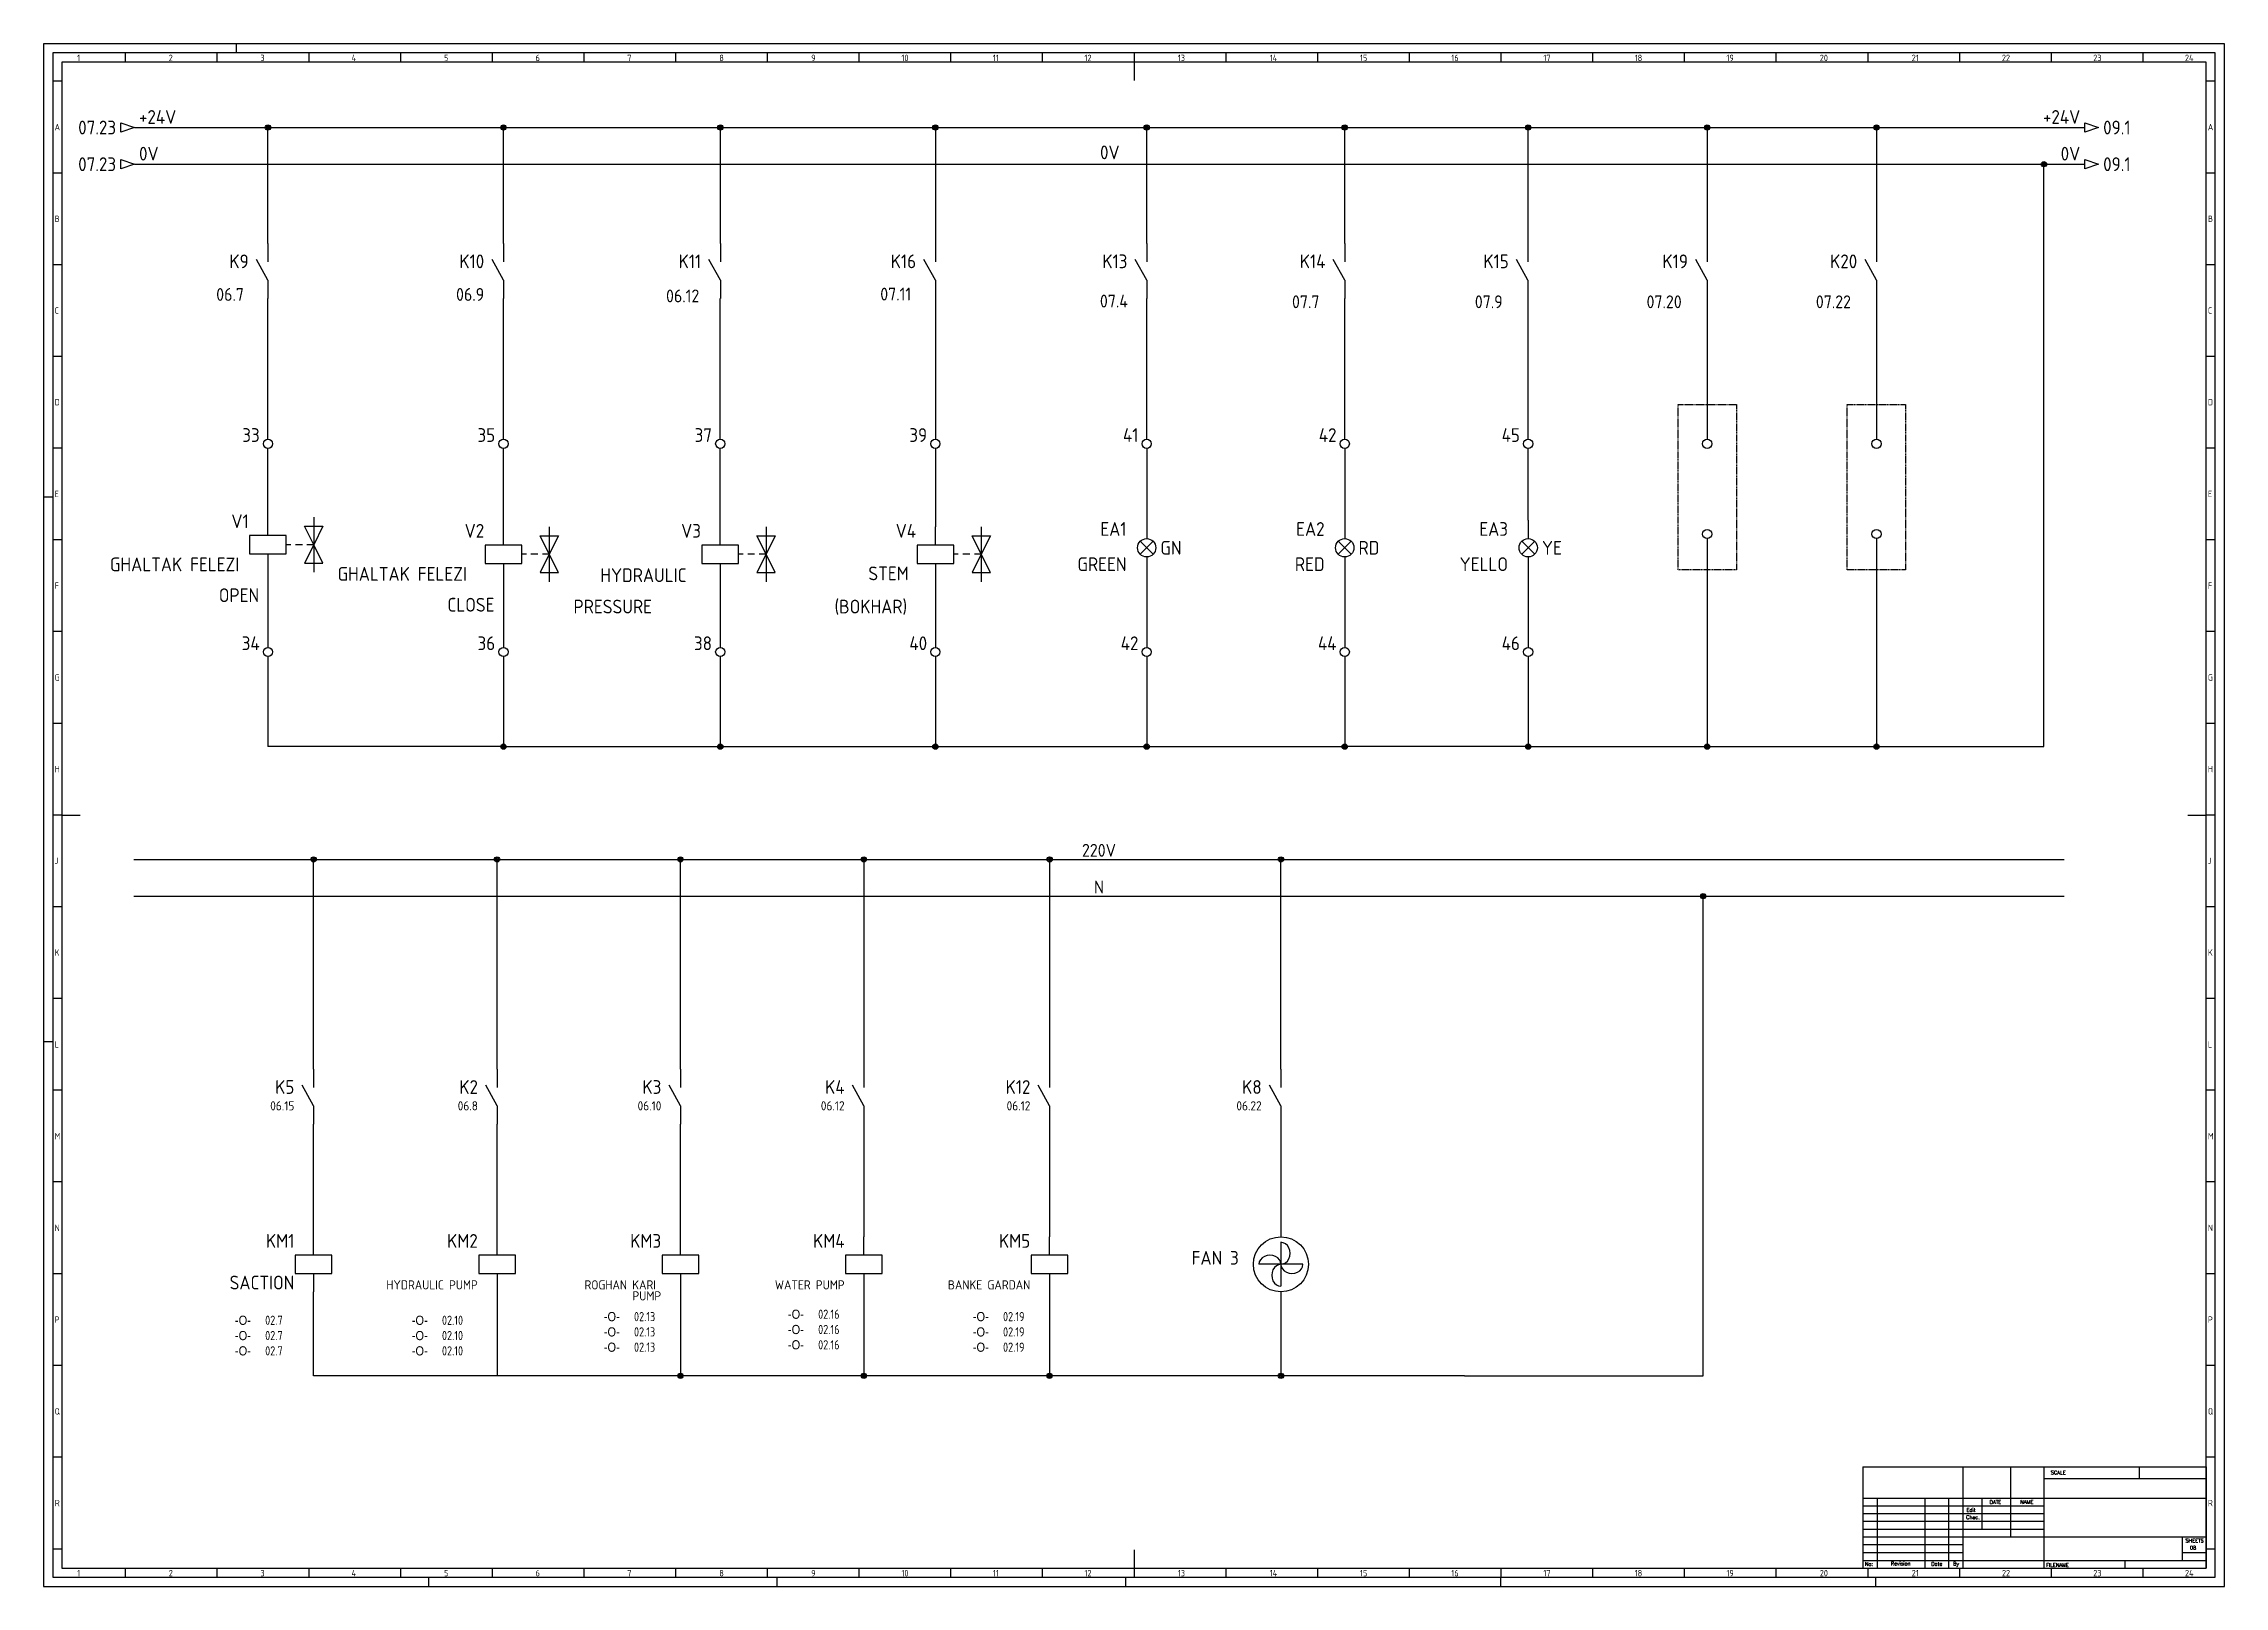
# Model space of a CAD drawing. Header units: inches. Extents: x -5 to 1184, y 3 to 844.
import ezdxf
from ezdxf.enums import TextEntityAlignment as Align

# ---------------------------------------------------------------- set-up
doc = ezdxf.new("R2010")
doc.units = ezdxf.units.IN
doc.header["$MEASUREMENT"] = 0
doc.linetypes.add('DASHED', pattern=[0.75, 0.5, -0.25])
for name, color, linetype in [('025', 1, 'Continuous'), ('035', 5, 'Continuous'), ('07', 7, 'Continuous'), ('DESC', 150, 'Continuous'), ('LOCBOX', 92, 'Continuous'), ('MISC', 7, 'Continuous'), ('RED_2.5mm^2', 1, 'Continuous'), ('SYMS', 7, 'Continuous'), ('TAGS', 150, 'Continuous'), ('WIRENO', 72, 'Continuous'), ('WIREREF', 52, 'Continuous'), ('WIREREF_DEST', 7, 'Continuous'), ('XREF', 7, 'Continuous'), ('XREFCHILD', 134, 'Continuous')]:
    doc.layers.add(name, color=color, linetype=linetype)
doc.styles.add('ISO Proportional', font='isocp.shx')
doc.styles.add('WD', font='romans.shx')
doc.styles.add('WD_IEC', font='ISOCP2.shx', dxfattribs={"width": 0.9, "height": 4})

msp = doc.modelspace()

# ---------------------------------------------------------------- texts
at = {"layer": 'XREF', "char_height": 5, "attachment_point": 1, "style": 'WD_IEC'}
for s, insert in [('{\\Fmonotxt|c0;\\H0.67x;  \\Facaderef|c0;\\H1.49254x;-O-} {\\Fmonotxt|c0;\\H0.67x; } 02.7\\P{\\Fmonotxt|c0;\\H0.67x;  \\Facaderef|c0;\\H1.49254x;-O-} {\\Fmonotxt|c0;\\H0.67x; } 02.7\\P{\\Fmonotxt|c0;\\H0.67x;  \\Facaderef|c0;\\H1.49254x;-O-} {\\Fmonotxt|c0;\\H0.67x; } 02.7', (94.5, 150.4)), ('{\\Fmonotxt|c0;\\H0.67x;  \\Facaderef|c0;\\H1.49254x;-O-} {\\Fmonotxt|c0;\\H0.67x; } 02.10\\P{\\Fmonotxt|c0;\\H0.67x;  \\Facaderef|c0;\\H1.49254x;-O-} {\\Fmonotxt|c0;\\H0.67x; } 02.10\\P{\\Fmonotxt|c0;\\H0.67x;  \\Facaderef|c0;\\H1.49254x;-O-} {\\Fmonotxt|c0;\\H0.67x; } 02.10', (190.9, 150.4)), ('{\\Fmonotxt|c0;\\H0.67x;  \\Facaderef|c0;\\H1.49254x;-O-} {\\Fmonotxt|c0;\\H0.67x; } 02.13\\P{\\Fmonotxt|c0;\\H0.67x;  \\Facaderef|c0;\\H1.49254x;-O-} {\\Fmonotxt|c0;\\H0.67x; } 02.13\\P{\\Fmonotxt|c0;\\H0.67x;  \\Facaderef|c0;\\H1.49254x;-O-} {\\Fmonotxt|c0;\\H0.67x; } 02.13', (295.6, 152.4))]:
    msp.add_mtext(s, dxfattribs=dict(at, insert=insert))
at = {"layer": 'XREF', "insert": (396, 153.7), "char_height": 5, "width": 41.116, "attachment_point": 1, "style": 'WD_IEC'}
msp.add_mtext('{\\Fmonotxt|c0;\\H0.67x;  \\Facaderef|c0;\\H1.49254x;-O-} {\\Fmonotxt|c0;\\H0.67x; } 02.16\\P{\\Fmonotxt|c0;\\H0.67x;  \\Facaderef|c0;\\H1.49254x;-O-} {\\Fmonotxt|c0;\\H0.67x; } 02.16\\P{\\Fmonotxt|c0;\\H0.67x;  \\Facaderef|c0;\\H1.49254x;-O-} {\\Fmonotxt|c0;\\H0.67x; } 02.16', dxfattribs=at)
at = {"layer": 'XREF', "color": 0, "insert": (496.8, 152.4), "char_height": 5, "attachment_point": 1, "style": 'WD_IEC'}
msp.add_mtext('{\\Fmonotxt|c0;\\H0.67x;  \\Facaderef|c0;\\H1.49254x;-O-} {\\Fmonotxt|c0;\\H0.67x; } 02.19\\P{\\Fmonotxt|c0;\\H0.67x;  \\Facaderef|c0;\\H1.49254x;-O-} {\\Fmonotxt|c0;\\H0.67x; } 02.19\\P{\\Fmonotxt|c0;\\H0.67x;  \\Facaderef|c0;\\H1.49254x;-O-} {\\Fmonotxt|c0;\\H0.67x; } 02.19', dxfattribs=at)

# ---------------------------------------------------------------- blocks, each defined once
blk = doc.blocks.new('IEC_border_a0')
at = {"layer": '035', "color": 0}
for p, q in [((0, 841), (0, 0)), ((1189, 841), (0, 841)), ((44.5, 836), (44.5, 831)), ((94.5, 836), (94.5, 831)), ((105, 841), (105, 836)), ((144.5, 836), (144.5, 831)), ((194.5, 836), (194.5, 831)), ((244.5, 836), (244.5, 831)), ((294.5, 836), (294.5, 831)), ((344.5, 836), (344.5, 831)), ((394.5, 836), (394.5, 831)), ((444.5, 836), (444.5, 831)), ((494.5, 836), (494.5, 831)), ((544.5, 836), (544.5, 831)), ((594.5, 836), (594.5, 831)), ((644.5, 836), (644.5, 831)), ((694.5, 836), (694.5, 831)), ((744.5, 836), (744.5, 831)), ((794.5, 836), (794.5, 831)), ((844.5, 836), (844.5, 831)), ((894.5, 836), (894.5, 831)), ((944.5, 836), (944.5, 831)), ((994.5, 836), (994.5, 831)), ((1044.5, 836), (1044.5, 831)), ((1094.5, 836), (1094.5, 831)), ((1144.5, 836), (1144.5, 831)), ((1189, 0), (1189, 841)), ((10, 820.5), (5, 820.5)), ((1184, 820.5), (1179, 820.5)), ((10, 770.5), (5, 770.5)), ((1184, 770.5), (1179, 770.5)), ((10, 720.5), (5, 720.5)), ((1184, 720.5), (1179, 720.5)), ((10, 670.5), (5, 670.5)), ((1184, 670.5), (1179, 670.5)), ((10, 620.5), (5, 620.5)), ((1184, 620.5), (1179, 620.5)), ((0, 594), (5, 594)), ((10, 570.5), (5, 570.5)), ((1184, 570.5), (1179, 570.5)), ((10, 520.5), (5, 520.5)), ((1184, 520.5), (1179, 520.5)), ((10, 470.5), (5, 470.5)), ((1184, 470.5), (1179, 470.5)), ((10, 420.5), (5, 420.5)), ((1184, 420.5), (1179, 420.5)), ((1184, 420.5), (1179, 420.5)), ((10, 370.5), (5, 370.5)), ((1184, 370.5), (1179, 370.5)), ((10, 320.5), (5, 320.5)), ((1184, 320.5), (1179, 320.5)), ((0, 297), (5, 297)), ((10, 270.5), (5, 270.5)), ((1184, 270.5), (1179, 270.5)), ((1184, 270.5), (1179, 270.5)), ((10, 220.5), (5, 220.5)), ((1184, 220.5), (1179, 220.5)), ((10, 170.5), (5, 170.5)), ((1184, 170.5), (1179, 170.5)), ((10, 120.5), (5, 120.5)), ((1184, 120.5), (1179, 120.5)), ((10, 70.5), (5, 70.5)), ((1184, 70.5), (1179, 70.5)), ((10, 20.4), (5.1, 20.4)), ((1184, 20.4), (1179, 20.4)), ((0, 0), (1189, 0)), ((44.5, 10), (44.5, 5)), ((94.5, 10), (94.5, 5)), ((144.5, 10), (144.5, 5)), ((194.5, 10), (194.5, 5)), ((210, 0), (210, 5)), ((244.5, 10), (244.5, 5)), ((294.5, 10), (294.5, 5)), ((344.5, 10), (344.5, 5)), ((394.5, 10), (394.5, 5)), ((400, 0), (400, 5)), ((444.5, 10), (444.5, 5)), ((494.5, 10), (494.5, 5)), ((544.5, 10), (544.5, 5)), ((590, 0), (590, 5)), ((594.5, 10), (594.5, 5)), ((644.5, 10), (644.5, 5)), ((694.5, 10), (694.5, 5)), ((744.5, 10), (744.5, 5)), ((744.5, 10), (744.5, 5)), ((794.5, 10), (794.5, 5)), ((794.5, 0), (794.5, 5)), ((844.5, 10), (844.5, 5)), ((894.5, 10), (894.5, 5)), ((944.5, 10), (944.5, 5)), ((994.5, 10), (994.5, 5)), ((999, 0), (999, 5)), ((1044.5, 10), (1044.5, 5)), ((1094.5, 10), (1094.5, 5)), ((1144.5, 10), (1144.5, 5))]:
    blk.add_line(p, q, dxfattribs=at)
blk.add_lwpolyline([(10, 10), (1179, 10), (1179, 831), (10, 831)], close=True, dxfattribs=at)
at = {"layer": '07', "color": 0}
for p, q in [((594.5, 831), (594.5, 821)), ((10, 420.5), (20, 420.5)), ((1169, 420.5), (1179, 420.5)), ((594.5, 20), (594.5, 10))]:
    blk.add_line(p, q, dxfattribs=at)
blk.add_lwpolyline([(5, 5), (1184, 5), (1184, 836), (5, 836)], close=True, dxfattribs=at)
at = {"layer": '035', "color": 0, "style": 'ISO Proportional'}
for s, p in [('1', (18.3, 831.5)), ('2', (68.2, 831.5)), ('3', (118.2, 831.5)), ('4', (167.9, 831.5)), ('5', (218.3, 831.5)), ('6', (268.2, 831.5)), ('7', (318.2, 831.5)), ('8', (368.4, 831.5)), ('9', (418.5, 831.5)), ('10', (467.7, 831.5)), ('11', (517.5, 831.5)), ('12', (567.5, 831.5)), ('13', (618.4, 831.5)), ('14', (668.5, 831.5)), ('15', (717.7, 831.5)), ('16', (767.5, 831.5)), ('17', (817.7, 831.5)), ('18', (867.5, 831.5)), ('19', (917.5, 831.5)), ('20', (968.4, 831.5)), ('21', (1018.5, 831.5)), ('22', (1067.7, 831.5)), ('23', (1117.5, 831.5)), ('24', (1167.5, 831.5)), ('A', (6, 793.8)), ('A', (1180, 793.8)), ('B', (6, 743.8)), ('B', (1180, 743.8)), ('C', (6, 693.8)), ('C', (1180, 693.8)), ('D', (6, 643.8)), ('D', (1180, 643.8)), ('E', (6, 593.8)), ('E', (1180, 593.8)), ('F', (6, 543.8)), ('F', (1180, 543.8)), ('G', (6, 493.8)), ('G', (1180, 493.8)), ('H', (6, 443.8)), ('H', (1180, 443.8)), ('J', (6, 393.8)), ('J', (1180, 393.8)), ('K', (6, 343.8)), ('K', (1180, 343.8)), ('L', (6, 293.7)), ('L', (1180, 293.7)), ('M', (6, 243.7)), ('M', (1180, 243.7)), ('N', (6, 193.7)), ('N', (1180, 193.7)), ('P', (6, 143.7)), ('P', (1180, 143.7)), ('Q', (6, 93.7)), ('Q', (1180, 93.7)), ('R', (6.1, 43.7)), ('R', (1180, 43.7)), ('1', (18.3, 5.5)), ('2', (68.2, 5.5)), ('3', (118.2, 5.5)), ('4', (167.9, 5.5)), ('5', (218.3, 5.5)), ('6', (268.2, 5.5)), ('7', (318.2, 5.5)), ('8', (368.4, 5.5)), ('9', (418.5, 5.5)), ('10', (467.7, 5.5)), ('11', (517.5, 5.5)), ('12', (567.5, 5.5)), ('13', (618.4, 5.5)), ('14', (668.5, 5.5)), ('15', (717.7, 5.5)), ('16', (767.5, 5.5)), ('17', (817.7, 5.5)), ('18', (867.5, 5.5)), ('19', (917.5, 5.5)), ('20', (968.4, 5.5)), ('21', (1018.5, 5.5)), ('22', (1067.7, 5.5)), ('23', (1117.5, 5.5)), ('24', (1167.5, 5.5))]:
    blk.add_text(s, height=3.5, dxfattribs=at).set_placement(p)
blk = doc.blocks.new('IEC_tblock_a0')
at = {"layer": '035'}
for p, q in [((-106.6, 55.2), (-106.6, 17)), ((-88.4, 48.9), (0, 48.9)), ((-36.4, 55.2), (-36.4, 48.9)), ((-179.4, 38.2), (-179.4, 0)), ((-153.4, 38.2), (-153.4, 0)), ((-140.4, 38.2), (-140.4, 0)), ((-122.2, 38.2), (-122.2, 21.2)), ((-187.2, 34), (-88.4, 34)), ((-187.2, 29.8), (-88.4, 29.8)), ((-187.2, 25.5), (-88.4, 25.5)), ((-187.2, 21.2), (-88.4, 21.2)), ((-187.2, 17), (-132.6, 17)), ((-187.2, 12.8), (-132.6, 12.8)), ((-187.2, 8.5), (-132.6, 8.5)), ((-187.2, 4.2), (0, 4.2)), ((-44.2, 4.2), (-44.2, 0)), ((-13, 8.5), (0, 8.5))]:
    blk.add_line(p, q, dxfattribs=at)
at = {"layer": '07'}
for p, q in [((-187.2, 55.2), (0, 55.2)), ((-187.2, 55.2), (-187.2, 0)), ((-132.6, 55.2), (-132.6, 0)), ((-88.4, 55.2), (-88.4, 0)), ((0, 55.2), (0, 0)), ((-187.2, 38.2), (0, 38.2)), ((-132.6, 17), (0, 17)), ((-13, 17), (-13, 4.2)), ((-187.2, 0), (0, 0))]:
    blk.add_line(p, q, dxfattribs=at)
at = {"style": 'WD'}
for tag, p in [('SCALE', (-69.9, 51.1)), ('SH', (-8.7, 10.1)), ('FILENAME', (-68.1, 0.8))]:
    blk.add_attdef(tag, p, '', height=2, dxfattribs=at)
for tag, height, p in [('CKDATE', 2, (-114.9, 26.6)), ('EDDATE', 2, (-115, 30.8)), ('EDBY', 2, (-98, 30.9)), ('CKBY', 2, (-97.9, 26.3)), ('PROJDESC', 5, (-45.9, 29.2)), ('DWGDESC', 5, (-44.9, 19.7)), ('DWGNO', 3.5, (-48.5, 9.5))]:
    blk.add_attdef(tag, text='', height=height, dxfattribs=at).set_placement(p, align=Align.CENTER)
at = {"style": 'WD', "flags": 1}
blk.add_attdef('WD_TB', (-120.9, 11.9), '', height=2, dxfattribs=at)
at = {"layer": '025', "style": 'WD'}
for s, p in [('SCALE', (-80.6, 51.1)), ('NAME', (-97.7, 35.1)), ('No:', (-183.8, 1.2)), ('Revision', (-166.5, 1.5)), ('Date', (-146.8, 1.3)), ('By', (-136.3, 1.4))]:
    blk.add_text(s, height=2, dxfattribs=at).set_placement(p, align=Align.CENTER)
for s, p in [('DATE', (-118, 35)), ('Chec.', (-130.8, 26.7)), ('Edit', (-130.6, 30.7)), ('SHEETS', (-11.2, 14)), ('FILENAME', (-87.2, 0.6))]:
    blk.add_text(s, height=2, dxfattribs=at).set_placement(p)
blk = doc.blocks.new('HA1D3')
blk.add_lwpolyline([(0, 0), (-3.75, -1.25), (-3.75, 1.25)], close=True)
at = {"style": 'WD_IEC'}
blk.add_attdef('XREF', text='', height=2.5, dxfattribs=at).set_placement((-5, 0), align=Align.MIDDLE_RIGHT)
at = {"style": 'WD_IEC', "flags": 1}
blk.add_attdef('SIGCODE', text='', height=1, dxfattribs=at).set_placement((-2.5, 1.8), align=Align.RIGHT)
at = {"style": 'WD_IEC'}
for tag, p, height, flags in [('X1TERM01', (0, 0), 0.32, 1), ('WIRENO', (1.25, 1), 2.5, 8)]:
    blk.add_attdef(tag, p, '', height=height, dxfattribs=dict(at, flags=flags))
blk.add_attdef('DESC1', text='', height=2.5, dxfattribs=at).set_placement((1.25, -1), align=Align.TOP_LEFT)
blk = doc.blocks.new('WD_WNH')
at = {"linetype": 'Continuous', "style": 'WD_IEC', "width": 0.8}
blk.add_attdef('WIRENO', text='', height=2.5, dxfattribs=at).set_placement((0, 0.75), align=Align.CENTER)
at = {"style": 'WD_IEC', "flags": 1}
for tag, p in [('W08USER', (0, 0.375)), ('W04USER', (0, 0.875)), ('W05USER', (0, 0.75)), ('W09USER', (0, 0.25)), ('W03USER', (0, 1)), ('W06USER', (0, 0.625)), ('W07USER', (0, 0.5)), ('W02USER', (0, 1.125)), ('W01USER', (0, 1.25)), ('W10USER', (0, 0.125))]:
    blk.add_attdef(tag, text='', height=0.08, dxfattribs=at).set_placement(p, align=Align.CENTER)
blk = doc.blocks.new('HA1S1')
blk.add_lwpolyline([(0, 1.25), (3.75, 0), (0, -1.25)], close=True)
at = {"style": 'WD_IEC'}
for tag, height, flags, p in [('WIRENO', 2.5, 8, (-1.25, 1)), ('SIGCODE', 1, 1, (5, 1.8))]:
    blk.add_attdef(tag, text='', height=height, dxfattribs=dict(at, flags=flags)).set_placement(p, align=Align.RIGHT)
at = {"style": 'WD_IEC', "flags": 1}
blk.add_attdef('X4TERM01', (0, 0), '', height=0.32, dxfattribs=at)
at = {"style": 'WD_IEC'}
blk.add_attdef('XREF', text='', height=2.5, dxfattribs=at).set_placement((5, 0), align=Align.MIDDLE_LEFT)
blk.add_attdef('DESC1', text='', height=2.5, dxfattribs=at).set_placement((-1.25, -1), align=Align.TOP_RIGHT)
blk = doc.blocks.new('VSV1')
for p, q in [((0, 2.5), (0, 7.5)), ((12.5, 7.5), (12.5, -7.5)), ((6.25, 0), (5, 0)), ((9.38, 0), (7.5, 0)), ((12.5, 0), (10, 5)), ((10, 5), (15, 5)), ((12.5, 0), (10, -5)), ((12.5, 0), (10.62, 0)), ((15, 5), (12.5, 0)), ((15, -5), (12.5, 0)), ((0, -2.5), (0, -7.5)), ((10, -5), (15, -5))]:
    blk.add_line(p, q)
blk.add_lwpolyline([(-5, 2.5), (-5, -2.5), (5, -2.5), (5, 2.5)], close=True)
at = {"style": 'WD_IEC'}
for tag, p in [('INST', (-5.25, 11.5)), ('TAG1', (-5.25, 4.5)), ('LOC', (-5.25, 8)), ('DESC1', (-5.25, -6.85)), ('DESC3', (-5.25, -13.85)), ('DESC2', (-5.25, -10.35))]:
    blk.add_attdef(tag, text='', height=2.5, dxfattribs=at).set_placement(p, align=Align.RIGHT)
blk.add_attdef('TERM01', text='', height=2, rotation=90, dxfattribs=at).set_placement((-1, 7.5), align=Align.RIGHT)
at = {"style": 'WD_IEC', "flags": 1}
for tag, p, height in [('X2TERM01', (0, 7.5), 0.32), ('X4LINK', (-5, 0), 0.32), ('X1LINK', (12.5, 0), 0.32), ('ASSYCODE', (1, -4), 1), ('FAMILY', (1, -5.5), 1), ('X8TERM02', (0, -7.5), 0.32), ('CATDESC', (1, -7), 1)]:
    blk.add_attdef(tag, p, '', height=height, dxfattribs=at)
at = {"style": 'WD_IEC', "flags": 9}
for tag, p in [('MFG', (-6, 1)), ('CAT', (-6, -1.5))]:
    blk.add_attdef(tag, text='', height=1.5, dxfattribs=at).set_placement(p, align=Align.RIGHT)
at = {"style": 'WD_IEC'}
blk.add_attdef('TERM02', (-1, -7.5), '', height=2, rotation=90, dxfattribs=at)
at = {"lineweight": 9, "style": 'WD_IEC'}
for tag, p in [('NO', (-5.5, -16.5)), ('NC', (-5.5, -20))]:
    blk.add_attdef(tag, text='', height=2.5, dxfattribs=at).set_placement(p, align=Align.TOP_RIGHT)
for tag, p in [('XREFNO', (-4, -16.5)), ('XREFNC', (-4, -20)), ('WDTAGALT', (-3.88, -23.13))]:
    blk.add_attdef(tag, text='', height=2.5, dxfattribs=at).set_placement(p, align=Align.TOP_LEFT)
blk = doc.blocks.new('VCR21')
for p, q in [((0, 7.5), (0, 2.5)), ((0, -2.5), (-3.12, 3.12)), ((0, -2.5), (0, -7.5))]:
    blk.add_line(p, q)
at = {"style": 'WD_IEC'}
for tag, p in [('INST', (-5.25, 6.75)), ('LOC', (-5.25, 3.75)), ('TAG2', (-5.25, 0.75)), ('DESC1', (-5.25, -6.75)), ('XREF', (-5.25, -3.75)), ('DESC3', (-5.25, -12.75)), ('DESC2', (-5.25, -9.75))]:
    blk.add_attdef(tag, text='', height=2.5, dxfattribs=at).set_placement(p, align=Align.RIGHT)
blk.add_attdef('TERM01', text='', height=2, rotation=90, dxfattribs=at).set_placement((-1, 7.5), align=Align.RIGHT)
at = {"style": 'WD_IEC', "flags": 1}
for tag, p, height in [('X2TERM01', (0, 7.5), 0.32), ('X4LINK', (-2.75, 0), 0.32), ('X1LINK', (-0.5, 0), 0.32), ('CONTACT', (4, -3.5), 1), ('FAMILY', (4, -5), 1), ('COMMON', (5.25, -4.75), 1), ('X8TERM02', (0, -7.5), 0.32)]:
    blk.add_attdef(tag, p, '', height=height, dxfattribs=at)
at = {"style": 'WD_IEC'}
blk.add_attdef('TERM02', (-1, -7.5), '', height=2, rotation=90, dxfattribs=at)
blk = doc.blocks.new('VT0002')
blk.add_circle((0, 0), 1.25)
at = {"style": 'WD_IEC'}
for tag, p in [('INST', (-2.25, 6.5)), ('LOC', (-2.25, 3.5)), ('DESC1', (-2.25, -6.25)), ('DESC3', (-2.25, -12.25)), ('DESC2', (-2.25, -9.25))]:
    blk.add_attdef(tag, text='', height=2.5, dxfattribs=at).set_placement(p, align=Align.RIGHT)
at = {"style": 'WD_IEC', "flags": 1}
for tag, p, height in [('ASSYCODE', (2.75, 10.75), 1), ('CATDESC', (2.75, 9.25), 1), ('MFG', (2.75, 7.25), 1.5), ('CAT', (2.75, 4.75), 1.5), ('X4PIN01', (-1.25, 1), 0.25), ('X4TERM01', (-1.25, 0), 0.25), ('X4TERMDESC01', (-1.25, 0.5), 0.4), ('STRIPSEQ', (0, 0), 0.025), ('X2PIN01', (0, 2.25), 0.25), ('X2TERM01', (0, 1.25), 0.25), ('X8PIN01', (0, -0.25), 0.25), ('X2TERMDESC01', (0, 1.75), 0.4), ('X1PIN01', (1.25, 1), 0.25), ('X1TERM01', (1.25, 0), 0.25), ('X1TERMDESC01', (1.25, 0.5), 0.4), ('LINKTERM', (0, -0.04), 0.025), ('X8TERM01', (0, -1.25), 0.25), ('X8TERMDESC01', (0, -0.75), 0.4)]:
    blk.add_attdef(tag, p, '', height=height, dxfattribs=at)
at = {"style": 'WD_IEC', "flags": 8}
for tag, height, p in [('TAGSTRIP', 2.5, (-2.25, 0.5)), ('TERM01', 2, (-2.25, -3.25))]:
    blk.add_attdef(tag, text='', height=height, dxfattribs=at).set_placement(p, align=Align.RIGHT)
blk = doc.blocks.new('WDDOT')
for radius in [0.72, 0.449, 0.223]:
    blk.add_circle((0, 0), radius)
blk = doc.blocks.new('VLT1Y')
for p, q in [((0, 7.5), (0, 2.5)), ((-1.77, -1.77), (1.77, 1.77)), ((1.77, -1.77), (-1.77, 1.77)), ((0, -2.5), (0, -7.5))]:
    blk.add_line(p, q)
blk.add_circle((0, 0), 2.5)
at = {"style": 'WD_IEC'}
for tag, p in [('INST', (-5.5, 10.25)), ('LOC', (-5.5, 6.75)), ('TAG1', (-5.5, 3.25)), ('DESC1', (-5.5, -6.35)), ('DESC3', (-5.5, -13.35)), ('DESC2', (-5.5, -9.85))]:
    blk.add_attdef(tag, text='', height=2.5, dxfattribs=at).set_placement(p, align=Align.RIGHT)
blk.add_attdef('TERM01', text='', height=2, rotation=90, dxfattribs=at).set_placement((-1, 7.5), align=Align.RIGHT)
at = {"style": 'WD_IEC', "flags": 1}
for tag, p, height in [('X2TERM01', (0, 7.5), 0.32), ('X4LINK', (-3, 0), 0.32), ('X1LINK', (3, 0), 0.32), ('ASSYCODE', (1, -4), 1), ('FAMILY', (1, -5.5), 1), ('X8TERM02', (0, -7.5), 0.32), ('CATDESC', (1, -7), 1)]:
    blk.add_attdef(tag, p, '', height=height, dxfattribs=at)
at = {"style": 'WD_IEC', "flags": 9}
for tag, p in [('MFG', (-6, -0.25)), ('CAT', (-6, -2.75))]:
    blk.add_attdef(tag, text='', height=1.5, dxfattribs=at).set_placement(p, align=Align.RIGHT)
at = {"style": 'WD_IEC'}
blk.add_attdef('TERM02', (-1, -7.5), '', height=2, rotation=90, dxfattribs=at)
at = {"lineweight": 13, "style": 'WD_IEC'}
blk.add_attdef('COLOR', text='', height=2.5, dxfattribs=at).set_placement((3.75, 0), align=Align.MIDDLE_LEFT)
at = {"lineweight": 15, "style": 'WD_IEC'}
for tag, p in [('XREF', (-5.5, -18)), ('WDTAGALT', (-5.5, -21.5))]:
    blk.add_attdef(tag, text='', height=2.5, dxfattribs=at).set_placement(p, align=Align.RIGHT)
blk = doc.blocks.new('VLT1G')
for p, q in [((0, 7.5), (0, 2.5)), ((-1.77, -1.77), (1.77, 1.77)), ((1.77, -1.77), (-1.77, 1.77)), ((0, -2.5), (0, -7.5))]:
    blk.add_line(p, q)
blk.add_circle((0, 0), 2.5)
at = {"style": 'WD_IEC'}
for tag, p in [('INST', (-5.5, 10.25)), ('LOC', (-5.5, 6.75)), ('TAG1', (-5.5, 3.25)), ('DESC1', (-5.5, -6.35)), ('DESC3', (-5.5, -13.35)), ('DESC2', (-5.5, -9.85))]:
    blk.add_attdef(tag, text='', height=2.5, dxfattribs=at).set_placement(p, align=Align.RIGHT)
blk.add_attdef('TERM01', text='', height=2, rotation=90, dxfattribs=at).set_placement((-1, 7.5), align=Align.RIGHT)
at = {"style": 'WD_IEC', "flags": 1}
for tag, p, height in [('X2TERM01', (0, 7.5), 0.32), ('X4LINK', (-3, 0), 0.32), ('X1LINK', (3, 0), 0.32), ('ASSYCODE', (1, -4), 1), ('FAMILY', (1, -5.5), 1), ('X8TERM02', (0, -7.5), 0.32), ('CATDESC', (1, -7), 1)]:
    blk.add_attdef(tag, p, '', height=height, dxfattribs=at)
at = {"style": 'WD_IEC', "flags": 9}
for tag, p in [('MFG', (-6, -0.25)), ('CAT', (-6, -2.75))]:
    blk.add_attdef(tag, text='', height=1.5, dxfattribs=at).set_placement(p, align=Align.RIGHT)
at = {"style": 'WD_IEC'}
blk.add_attdef('TERM02', (-1, -7.5), '', height=2, rotation=90, dxfattribs=at)
at = {"lineweight": 13, "style": 'WD_IEC'}
blk.add_attdef('COLOR', text='', height=2.5, dxfattribs=at).set_placement((3.75, 0), align=Align.MIDDLE_LEFT)
at = {"lineweight": 15, "style": 'WD_IEC'}
for tag, p in [('XREF', (-5.5, -18)), ('WDTAGALT', (-5.5, -21))]:
    blk.add_attdef(tag, text='', height=2.5, dxfattribs=at).set_placement(p, align=Align.RIGHT)
blk = doc.blocks.new('VLT1R')
for p, q in [((0, 7.5), (0, 2.5)), ((-1.77, -1.77), (1.77, 1.77)), ((1.77, -1.77), (-1.77, 1.77)), ((0, -2.5), (0, -7.5))]:
    blk.add_line(p, q)
blk.add_circle((0, 0), 2.5)
at = {"style": 'WD_IEC'}
for tag, p in [('INST', (-5.5, 10.25)), ('LOC', (-5.5, 6.75)), ('TAG1', (-5.5, 3.25)), ('DESC1', (-5.5, -6.35)), ('DESC3', (-5.5, -13.35)), ('DESC2', (-5.5, -9.85))]:
    blk.add_attdef(tag, text='', height=2.5, dxfattribs=at).set_placement(p, align=Align.RIGHT)
blk.add_attdef('TERM01', text='', height=2, rotation=90, dxfattribs=at).set_placement((-1, 7.5), align=Align.RIGHT)
at = {"style": 'WD_IEC', "flags": 1}
for tag, p, height in [('X2TERM01', (0, 7.5), 0.32), ('X4LINK', (-3, 0), 0.32), ('X1LINK', (3, 0), 0.32), ('ASSYCODE', (1, -4), 1), ('FAMILY', (1, -5.5), 1), ('X8TERM02', (0, -7.5), 0.32), ('CATDESC', (1, -7), 1)]:
    blk.add_attdef(tag, p, '', height=height, dxfattribs=at)
at = {"style": 'WD_IEC', "flags": 9}
for tag, p in [('MFG', (-6, -0.25)), ('CAT', (-6, -2.75))]:
    blk.add_attdef(tag, text='', height=1.5, dxfattribs=at).set_placement(p, align=Align.RIGHT)
at = {"style": 'WD_IEC'}
blk.add_attdef('TERM02', (-1, -7.5), '', height=2, rotation=90, dxfattribs=at)
at = {"lineweight": 13, "style": 'WD_IEC'}
blk.add_attdef('COLOR', text='', height=2.5, dxfattribs=at).set_placement((3.75, 0), align=Align.MIDDLE_LEFT)
at = {"lineweight": 15, "style": 'WD_IEC'}
for tag, p in [('XREF', (-5.5, -18)), ('WDTAGALT', (-5.5, -22))]:
    blk.add_attdef(tag, text='', height=2.5, dxfattribs=at).set_placement(p, align=Align.RIGHT)
blk = doc.blocks.new('VMS1')
for p, q in [((0, 2.5), (0, 7.5)), ((0, -2.5), (0, -7.5))]:
    blk.add_line(p, q)
blk.add_lwpolyline([(-5, 2.5), (-5, -2.5), (5, -2.5), (5, 2.5)], close=True)
at = {"style": 'WD_IEC'}
for tag, p in [('INST', (-5.25, 10.5)), ('TAG1', (-5.25, 4.5)), ('LOC', (-5.25, 7.5)), ('DESC1', (-5.25, -6.85)), ('DESC3', (-5.25, -12.85)), ('DESC2', (-5.25, -9.85))]:
    blk.add_attdef(tag, text='', height=2.5, dxfattribs=at).set_placement(p, align=Align.RIGHT)
blk.add_attdef('TERM01', text='', height=2, rotation=90, dxfattribs=at).set_placement((-1, 7.5), align=Align.RIGHT)
at = {"style": 'WD_IEC', "flags": 1}
for tag, p, height in [('X2TERM01', (0, 7.5), 0.32), ('X4LINK', (-5, 0), 0.32), ('X1LINK', (5, 0), 0.32), ('ASSYCODE', (1, -4), 1), ('FAMILY', (1, -5.5), 1), ('X8TERM02', (0, -7.5), 0.32), ('CATDESC', (1, -7), 1)]:
    blk.add_attdef(tag, p, '', height=height, dxfattribs=at)
at = {"style": 'WD_IEC', "flags": 9}
for tag, p in [('MFG', (-6, 1)), ('CAT', (-6, -1.5))]:
    blk.add_attdef(tag, text='', height=1.5, dxfattribs=at).set_placement(p, align=Align.RIGHT)
at = {"style": 'WD_IEC'}
blk.add_attdef('TERM02', (-1, -7.5), '', height=2, rotation=90, dxfattribs=at)
at = {"lineweight": 9, "style": 'WD_IEC'}
for tag, p in [('NO', (-5.5, -16.5)), ('NC', (-5.5, -19.5))]:
    blk.add_attdef(tag, text='', height=2.5, dxfattribs=at).set_placement(p, align=Align.TOP_RIGHT)
for tag, p in [('XREFNO', (-4, -16.5)), ('XREFNC', (-4, -19.5))]:
    blk.add_attdef(tag, text='', height=2.5, dxfattribs=at).set_placement(p, align=Align.TOP_LEFT)
blk = doc.blocks.new('VMO12')
blk.add_circle((0, 0), 7.5)
at = {"style": 'WD_IEC'}
for tag, p in [('INST', (-10.5, 15.25)), ('LOC', (-10.5, 11.75)), ('DESC1', (-10.5, 4)), ('TAG1', (-10.5, 8.25)), ('DESC2', (-10.5, 0.5)), ('RATING1', (-10.5, -6.5)), ('DESC3', (-10.5, -3)), ('RATING3', (-10.5, -13.5)), ('RATING2', (-10.5, -10))]:
    blk.add_attdef(tag, text='', height=2.5, dxfattribs=at).set_placement(p, align=Align.RIGHT)
blk.add_attdef('TERM01', (-1, 7.48), '', height=2, rotation=90, dxfattribs=at)
at = {"style": 'WD_IEC', "flags": 1}
for tag, p, height in [('MFG', (2.75, 11.5), 1.5), ('X2TERM01', (0, 7.5), 0.32), ('CAT', (2.75, 9), 1.5), ('X4LINK', (-7.5, 0), 0.32), ('X1LINK', (7.5, 0), 0.32), ('X0TERM03', (5.3, -5.3), 0.32), ('X8TERM02', (0, -7.5), 0.32), ('ASSYCODE', (1, -9), 1), ('FAMILY', (1, -10.5), 1), ('CATDESC', (1, -12), 1)]:
    blk.add_attdef(tag, p, '', height=height, dxfattribs=at)
at = {"style": 'WD_IEC'}
for tag, p in [('M', (-0.2, 1.24)), ('1~', (-0.17, -3.35))]:
    blk.add_attdef(tag, text='', height=2.5, dxfattribs=at).set_placement(p, align=Align.CENTER)
at = {"linetype": 'Continuous', "style": 'WD_IEC'}
blk.add_attdef('TERM03', text='', height=2, dxfattribs=at).set_placement((7.55, -5.55), align=Align.MIDDLE_LEFT)
at = {"style": 'WD_IEC'}
blk.add_attdef('TERM02', text='', height=2, rotation=90, dxfattribs=at).set_placement((-0.9, -7.98), align=Align.RIGHT)
at = {"lineweight": 15, "style": 'WD_IEC'}
blk.add_attdef('XREF', text='', height=2.5, dxfattribs=at).set_placement((-10.5, -17), align=Align.RIGHT)

# ---------------------------------------------------------------- linework, layer by layer
at = {"color": 0}
for p, q in [((670, 190.4), (670, 166.4)), ((682, 178.4), (658, 178.4))]:
    msp.add_line(p, q, dxfattribs=at)
for centre, major_axis in [((670, 184.4), (0, -6)), ((664, 178.4), (6, 0)), ((670, 172.4), (0, 6)), ((676, 178.4), (-6, 0))]:
    msp.add_ellipse(centre, major_axis=major_axis, ratio=0.833333, start_param=0, end_param=3.141593, dxfattribs=at)
at = {"layer": 'LOCBOX', "color": 0, "linetype": 'DASHED'}
for points in [[(886.6, 647.1), (918.3, 647.1), (918.3, 556.9), (886.6, 556.9)], [(978.7, 647.1), (1010.5, 647.1), (1010.5, 556.9), (978.7, 556.9)]]:
    msp.add_lwpolyline(points, close=True, dxfattribs=at)
at = {"layer": 'RED_2.5mm^2', "color": 0}
for p, q in [((44.9, 798.1), (1108.3, 798.1)), ((117.7, 734.9), (117.7, 798.1)), ((246.1, 734.9), (246.1, 798.1)), ((364.4, 734.9), (364.4, 798.1)), ((481.6, 798.1), (481.6, 734.9)), ((596.8, 734.9), (596.8, 798.1)), ((704.8, 734.9), (704.8, 798.1)), ((804.8, 734.9), (804.8, 798.1)), ((902.4, 798.1), (902.4, 734.9)), ((994.7, 798.1), (994.7, 734.9)), ((44.9, 778.1), (1108.3, 778.1)), ((1086, 460.6), (1086, 778.1)), ((117.7, 628.2), (117.7, 704.9)), ((246.1, 628.2), (246.1, 704.9)), ((364.3, 628.2), (364.3, 704.9)), ((481.6, 704.9), (481.6, 628.2)), ((596.8, 628.2), (596.8, 704.9)), ((704.8, 628.2), (704.8, 704.9)), ((804.8, 628.2), (804.8, 704.9)), ((902.4, 704.9), (902.4, 628.2)), ((994.7, 704.9), (994.7, 628.2)), ((117.7, 585.7), (117.7, 623.2)), ((246.1, 580.5), (246.1, 623.2)), ((364.3, 580.5), (364.3, 623.2)), ((481.6, 623.2), (481.6, 580.5)), ((596.8, 623.2), (596.8, 584)), ((704.8, 623.2), (704.8, 584)), ((804.8, 584), (804.8, 623.2)), ((902.4, 574), (902.4, 460.6)), ((994.7, 574), (994.7, 460.6)), ((117.7, 555.7), (117.7, 514.7)), ((246.1, 550.5), (246.1, 514.7)), ((364.3, 550.5), (364.3, 514.7)), ((481.6, 550.5), (481.6, 514.7)), ((596.8, 554), (596.8, 514.7)), ((704.8, 554), (704.8, 514.7)), ((804.8, 554), (804.8, 514.7)), ((117.7, 509.7), (117.7, 460.6)), ((246.1, 509.7), (246.1, 460.6)), ((364.3, 509.7), (364.3, 460.6)), ((481.6, 509.7), (481.6, 460.6)), ((596.8, 509.7), (596.8, 460.6)), ((704.8, 509.7), (704.8, 460.6)), ((804.8, 509.7), (804.8, 460.6)), ((246.1, 460.6), (117.7, 460.6)), ((246.1, 460.6), (704.8, 460.6)), ((804.8, 460.6), (704.8, 460.6)), ((804.8, 460.6), (994.7, 460.6)), ((994.7, 460.6), (1086, 460.6)), ((44.6, 399.1), (1097, 399.1)), ((142.6, 284.8), (142.6, 399.1)), ((242.6, 284.8), (242.6, 399.1)), ((342.6, 284.8), (342.6, 399.1)), ((442.6, 399.1), (442.6, 284.8)), ((543.9, 399.1), (543.8, 284.8)), ((670, 284.8), (670, 399.1)), ((44.6, 379.1), (1097, 379.1)), ((900.2, 117.6), (900.2, 379.1)), ((142.6, 193.4), (142.6, 254.8)), ((242.6, 193.4), (242.6, 254.8)), ((342.6, 193.4), (342.6, 254.8)), ((442.6, 254.8), (442.6, 193.4)), ((543.9, 254.8), (543.8, 193.4)), ((670, 254.8), (670, 193.4)), ((142.6, 117.6), (142.6, 163.4)), ((242.6, 163.4), (242.6, 117.6)), ((342.6, 163.4), (342.6, 117.6)), ((670, 163.4), (670, 117.6)), ((642.6, 117.6), (142.6, 117.6)), ((770, 117.6), (642.6, 117.6)), ((770, 117.6), (900.2, 117.6))]:
    msp.add_line(p, q, dxfattribs=at)
at = {"layer": 'RED_2.5mm^2'}
for p, q in [((442.6, 163.4), (442.6, 117.6)), ((543.8, 163.4), (543.8, 117.6))]:
    msp.add_line(p, q, dxfattribs=at)

# ---------------------------------------------------------------- block references
msp.add_blockref('IEC_border_a0', (-4.6, 2.8))
ref = msp.add_blockref('IEC_tblock_a0', (1174.4, 12.8))
ref.add_attrib('SH', '08', (1165.6, 22.9), dxfattribs={"height": 2, "style": 'WD'})
at = {"layer": 'SYMS'}
ref = msp.add_blockref('HA1D3', (44.9, 798.1), dxfattribs=dict(at, xscale=2, yscale=2, zscale=2))
ref.add_attrib('XREF', '07.23', dxfattribs={"layer": 'XREF', "height": 7.5, "style": 'WD_IEC'}).set_placement((34.9, 798.1), align=Align.MIDDLE_RIGHT)
ref.add_attrib('WIRENO', '+24V', (47.4, 800.1), dxfattribs={"layer": 'WIREREF_DEST', "height": 7.5, "style": 'WD_IEC', "flags": 8})
at = {"layer": 'SYMS', "xscale": 2, "yscale": 2, "zscale": 2}
for p in [(117.7, 798.1), (1086, 778.1), (442.6, 117.6)]:
    msp.add_blockref('WDDOT', p, dxfattribs=at)
at = {"layer": 'SYMS', "color": 0, "xscale": 2, "yscale": 2, "zscale": 2}
for name, p in [('WDDOT', (246.1, 798.1)), ('WDDOT', (364.4, 798.1)), ('WDDOT', (481.6, 798.1)), ('WDDOT', (596.8, 798.1)), ('WDDOT', (704.8, 798.1)), ('WDDOT', (804.8, 798.1)), ('WDDOT', (902.4, 798.1)), ('WDDOT', (994.7, 798.1)), ('VT0002', (902.4, 625.7)), ('VT0002', (994.7, 625.7)), ('VT0002', (902.4, 576.5)), ('VT0002', (994.7, 576.5)), ('WDDOT', (246.1, 460.6)), ('WDDOT', (364.3, 460.6)), ('WDDOT', (481.6, 460.6)), ('WDDOT', (596.8, 460.6)), ('WDDOT', (704.8, 460.6)), ('WDDOT', (804.8, 460.6)), ('WDDOT', (902.4, 460.6)), ('WDDOT', (994.7, 460.6)), ('WDDOT', (142.6, 399.1)), ('WDDOT', (242.6, 399.1)), ('WDDOT', (342.6, 399.1)), ('WDDOT', (442.6, 399.1)), ('WDDOT', (543.9, 399.1)), ('WDDOT', (670, 399.1)), ('WDDOT', (900.2, 379.1)), ('WDDOT', (342.6, 117.6)), ('WDDOT', (543.8, 117.6)), ('WDDOT', (670, 117.6))]:
    msp.add_blockref(name, p, dxfattribs=at)
at = {"layer": 'SYMS'}
ref = msp.add_blockref('HA1S1', (1108.3, 798.1), dxfattribs=dict(at, xscale=2, yscale=2, zscale=2))
ref.add_attrib('XREF', '09.1', dxfattribs={"layer": 'XREF', "height": 7.5, "style": 'WD_IEC'}).set_placement((1118.3, 798.1), align=Align.MIDDLE_LEFT)
ref.add_attrib('WIRENO', '+24V', dxfattribs={"layer": 'WIREREF', "height": 7.5, "style": 'WD_IEC', "flags": 8}).set_placement((1105.8, 800.1), align=Align.RIGHT)
ref = msp.add_blockref('HA1D3', (44.9, 778.1), dxfattribs=dict(at, xscale=2, yscale=2, zscale=2))
ref.add_attrib('XREF', '07.23', dxfattribs={"layer": 'XREF', "height": 7.5, "style": 'WD_IEC'}).set_placement((34.9, 778.1), align=Align.MIDDLE_RIGHT)
ref.add_attrib('WIRENO', '0V', (47.4, 780.1), dxfattribs={"layer": 'WIREREF_DEST', "height": 7.5, "style": 'WD_IEC', "flags": 8})
ref = msp.add_blockref('HA1S1', (1108.3, 778.1), dxfattribs=dict(at, xscale=2, yscale=2, zscale=2))
ref.add_attrib('XREF', '09.1', dxfattribs={"layer": 'XREF', "height": 7.5, "style": 'WD_IEC'}).set_placement((1118.3, 778.1), align=Align.MIDDLE_LEFT)
ref.add_attrib('WIRENO', '0V', dxfattribs={"layer": 'WIREREF', "height": 7.5, "style": 'WD_IEC', "flags": 8}).set_placement((1105.8, 780.1), align=Align.RIGHT)
at = {"layer": 'SYMS', "color": 0}
ref = msp.add_blockref('VCR21', (117.7, 719.9), dxfattribs=dict(at, xscale=2, yscale=2, zscale=2))
ref.add_attrib('XREF', '06.7', dxfattribs={"layer": 'XREFCHILD', "height": 7, "style": 'WD_IEC'}).set_placement((104.6, 703.6), align=Align.RIGHT)
ref.add_attrib('TAG2', 'K9', dxfattribs={"layer": 'TAGS', "height": 7.5, "style": 'WD_IEC'}).set_placement((107.2, 721.4), align=Align.RIGHT)
ref = msp.add_blockref('VCR21', (246.1, 719.9), dxfattribs=dict(at, xscale=2, yscale=2, zscale=2))
ref.add_attrib('XREF', '06.9', dxfattribs={"layer": 'XREFCHILD', "height": 7, "style": 'WD_IEC'}).set_placement((235.6, 703.6), align=Align.RIGHT)
ref.add_attrib('TAG2', 'K10', dxfattribs={"layer": 'TAGS', "height": 7.5, "style": 'WD_IEC'}).set_placement((235.6, 721.4), align=Align.RIGHT)
ref = msp.add_blockref('VCR21', (364.4, 719.9), dxfattribs=dict(at, xscale=2, yscale=2, zscale=2))
ref.add_attrib('XREF', '06.12', dxfattribs={"layer": 'XREFCHILD', "height": 7, "style": 'WD_IEC'}).set_placement((352.9, 702.8), align=Align.RIGHT)
ref.add_attrib('TAG2', 'K11', dxfattribs={"layer": 'TAGS', "height": 7.5, "style": 'WD_IEC'}).set_placement((353.9, 721.4), align=Align.RIGHT)
ref = msp.add_blockref('VCR21', (481.6, 719.9), dxfattribs=dict(at, xscale=2, yscale=2, zscale=2))
ref.add_attrib('XREF', '07.11', dxfattribs={"layer": 'XREFCHILD', "height": 7, "style": 'WD_IEC'}).set_placement((468.4, 703.8), align=Align.RIGHT)
ref.add_attrib('TAG2', 'K16', dxfattribs={"layer": 'TAGS', "height": 7.5, "style": 'WD_IEC'}).set_placement((471.1, 721.4), align=Align.RIGHT)
ref = msp.add_blockref('VCR21', (596.8, 719.9), dxfattribs=dict(at, xscale=2, yscale=2, zscale=2))
ref.add_attrib('XREF', '07.4', dxfattribs={"layer": 'XREFCHILD', "height": 7, "style": 'WD_IEC'}).set_placement((586.6, 700), align=Align.RIGHT)
ref.add_attrib('TAG2', 'K13', dxfattribs={"layer": 'TAGS', "height": 7.5, "style": 'WD_IEC'}).set_placement((586.3, 721.4), align=Align.RIGHT)
ref = msp.add_blockref('VCR21', (704.8, 719.9), dxfattribs=dict(at, xscale=2, yscale=2, zscale=2))
ref.add_attrib('XREF', '07.7', dxfattribs={"layer": 'XREFCHILD', "height": 7, "style": 'WD_IEC'}).set_placement((691, 699.6), align=Align.RIGHT)
ref.add_attrib('TAG2', 'K14', dxfattribs={"layer": 'TAGS', "height": 7.5, "style": 'WD_IEC'}).set_placement((694.3, 721.4), align=Align.RIGHT)
ref = msp.add_blockref('VCR21', (804.7, 719.9), dxfattribs=dict(at, xscale=2, yscale=2, zscale=2))
ref.add_attrib('XREF', '07.9', dxfattribs={"layer": 'XREFCHILD', "height": 7, "style": 'WD_IEC'}).set_placement((790.9, 699.6), align=Align.RIGHT)
ref.add_attrib('TAG2', 'K15', dxfattribs={"layer": 'TAGS', "height": 7.5, "style": 'WD_IEC'}).set_placement((794.2, 721.4), align=Align.RIGHT)
ref = msp.add_blockref('VCR21', (902.4, 719.9), dxfattribs=dict(at, xscale=2, yscale=2, zscale=2))
ref.add_attrib('XREF', '07.20', dxfattribs={"layer": 'XREFCHILD', "height": 7, "style": 'WD_IEC'}).set_placement((888.5, 699.6), align=Align.RIGHT)
ref.add_attrib('TAG2', 'K19', dxfattribs={"layer": 'TAGS', "height": 7.5, "style": 'WD_IEC'}).set_placement((891.9, 721.4), align=Align.RIGHT)
ref = msp.add_blockref('VCR21', (994.7, 719.9), dxfattribs=dict(at, xscale=2, yscale=2, zscale=2))
ref.add_attrib('XREF', '07.22', dxfattribs={"layer": 'XREFCHILD', "height": 7, "style": 'WD_IEC'}).set_placement((980.8, 699.6), align=Align.RIGHT)
ref.add_attrib('TAG2', 'K20', dxfattribs={"layer": 'TAGS', "height": 7.5, "style": 'WD_IEC'}).set_placement((984.2, 721.4), align=Align.RIGHT)
ref = msp.add_blockref('VT0002', (117.7, 625.7), dxfattribs=dict(at, xscale=2, yscale=2, zscale=2))
ref.add_attrib('TAGSTRIP', '33', dxfattribs={"layer": 'TAGS', "height": 7.5, "style": 'WD_IEC', "flags": 8}).set_placement((113.2, 626.7), align=Align.RIGHT)
ref = msp.add_blockref('VT0002', (246.1, 625.7), dxfattribs=dict(at, xscale=2, yscale=2, zscale=2))
ref.add_attrib('TAGSTRIP', '35', dxfattribs={"layer": 'TAGS', "height": 7.5, "style": 'WD_IEC', "flags": 8}).set_placement((241.6, 626.7), align=Align.RIGHT)
ref = msp.add_blockref('VT0002', (364.3, 625.7), dxfattribs=dict(at, xscale=2, yscale=2, zscale=2))
ref.add_attrib('TAGSTRIP', '37', dxfattribs={"layer": 'TAGS', "height": 7.5, "style": 'WD_IEC', "flags": 8}).set_placement((359.8, 626.7), align=Align.RIGHT)
ref = msp.add_blockref('VT0002', (481.6, 625.7), dxfattribs=dict(at, xscale=2, yscale=2, zscale=2))
ref.add_attrib('TAGSTRIP', '39', dxfattribs={"layer": 'TAGS', "height": 7.5, "style": 'WD_IEC', "flags": 8}).set_placement((477.1, 626.7), align=Align.RIGHT)
ref = msp.add_blockref('VT0002', (596.8, 625.7), dxfattribs=dict(at, xscale=2, yscale=2, zscale=2))
ref.add_attrib('TAGSTRIP', '41', dxfattribs={"layer": 'TAGS', "height": 7.5, "style": 'WD_IEC', "flags": 8}).set_placement((592.3, 626.7), align=Align.RIGHT)
ref = msp.add_blockref('VT0002', (704.8, 625.7), dxfattribs=dict(at, xscale=2, yscale=2, zscale=2))
ref.add_attrib('TAGSTRIP', '42', dxfattribs={"layer": 'TAGS', "height": 7.5, "style": 'WD_IEC', "flags": 8}).set_placement((700.3, 626.7), align=Align.RIGHT)
ref = msp.add_blockref('VT0002', (804.8, 625.7), dxfattribs=dict(at, xscale=2, yscale=2, zscale=2))
ref.add_attrib('TAGSTRIP', '45', dxfattribs={"layer": 'TAGS', "height": 7.5, "style": 'WD_IEC', "flags": 8}).set_placement((800.3, 626.7), align=Align.RIGHT)
ref = msp.add_blockref('VSV1', (117.7, 570.7), dxfattribs=dict(at, xscale=2, yscale=2, zscale=2))
ref.add_attrib('DESC2', 'OPEN', dxfattribs={"layer": 'DESC', "height": 7.5, "style": 'WD_IEC'}).set_placement((112.9, 539.4), align=Align.RIGHT)
ref.add_attrib('DESC1', 'GHALTAK FELEZI', dxfattribs={"layer": 'DESC', "height": 7.5, "style": 'WD_IEC'}).set_placement((102.1, 556.2), align=Align.RIGHT)
ref.add_attrib('TAG1', 'V1', dxfattribs={"layer": 'TAGS', "height": 7.5, "style": 'WD_IEC'}).set_placement((107.2, 579.7), align=Align.RIGHT)
ref = msp.add_blockref('VLT1G', (596.8, 569), dxfattribs=dict(at, xscale=2, yscale=2, zscale=2))
ref.add_attrib('DESC1', 'GREEN', dxfattribs={"layer": 'DESC', "height": 7.5, "style": 'WD_IEC'}).set_placement((585.8, 556.3), align=Align.RIGHT)
ref.add_attrib('COLOR', 'GN', dxfattribs={"layer": 'MISC', "lineweight": 13, "height": 7.5, "style": 'WD_IEC'}).set_placement((604.3, 569), align=Align.MIDDLE_LEFT)
ref.add_attrib('TAG1', 'EA1', dxfattribs={"layer": 'TAGS', "height": 7.5, "style": 'WD_IEC'}).set_placement((585.8, 575.5), align=Align.RIGHT)
ref = msp.add_blockref('VLT1R', (704.8, 569), dxfattribs=dict(at, xscale=2, yscale=2, zscale=2))
ref.add_attrib('DESC1', 'RED', dxfattribs={"layer": 'DESC', "height": 7.5, "style": 'WD_IEC'}).set_placement((693.8, 556.3), align=Align.RIGHT)
ref.add_attrib('COLOR', 'RD', dxfattribs={"layer": 'MISC', "lineweight": 13, "height": 7.5, "style": 'WD_IEC'}).set_placement((712.3, 569), align=Align.MIDDLE_LEFT)
ref.add_attrib('TAG1', 'EA2', dxfattribs={"layer": 'TAGS', "height": 7.5, "style": 'WD_IEC'}).set_placement((693.8, 575.5), align=Align.RIGHT)
ref = msp.add_blockref('VLT1Y', (804.8, 569), dxfattribs=dict(at, xscale=2, yscale=2, zscale=2))
ref.add_attrib('DESC1', 'YELLO', dxfattribs={"layer": 'DESC', "height": 7.5, "style": 'WD_IEC'}).set_placement((793.8, 556.3), align=Align.RIGHT)
ref.add_attrib('COLOR', 'YE', dxfattribs={"layer": 'MISC', "lineweight": 13, "height": 7.5, "style": 'WD_IEC'}).set_placement((812.3, 569), align=Align.MIDDLE_LEFT)
ref.add_attrib('TAG1', 'EA3', dxfattribs={"layer": 'TAGS', "height": 7.5, "style": 'WD_IEC'}).set_placement((793.8, 575.5), align=Align.RIGHT)
ref = msp.add_blockref('VSV1', (246.1, 565.5), dxfattribs=dict(at, xscale=2, yscale=2, zscale=2))
ref.add_attrib('DESC2', 'CLOSE', dxfattribs={"layer": 'DESC', "height": 7.5, "style": 'WD_IEC'}).set_placement((241.2, 534.2), align=Align.RIGHT)
ref.add_attrib('DESC1', 'GHALTAK FELEZI ', dxfattribs={"layer": 'DESC', "height": 7.5, "style": 'WD_IEC'}).set_placement((230.5, 551), align=Align.RIGHT)
ref.add_attrib('TAG1', 'V2', dxfattribs={"layer": 'TAGS', "height": 7.5, "style": 'WD_IEC'}).set_placement((235.6, 574.5), align=Align.RIGHT)
ref = msp.add_blockref('VSV1', (364.3, 565.5), dxfattribs=dict(at, xscale=2, yscale=2, zscale=2))
ref.add_attrib('DESC2', 'PRESSURE', dxfattribs={"layer": 'DESC', "height": 7.5, "style": 'WD_IEC'}).set_placement((327.1, 533.2), align=Align.RIGHT)
ref.add_attrib('DESC1', 'HYDRAULIC', dxfattribs={"layer": 'DESC', "height": 7.5, "style": 'WD_IEC'}).set_placement((345.9, 550.3), align=Align.RIGHT)
ref.add_attrib('TAG1', 'V3', dxfattribs={"layer": 'TAGS', "height": 7.5, "style": 'WD_IEC'}).set_placement((353.8, 574.5), align=Align.RIGHT)
ref = msp.add_blockref('VSV1', (481.6, 565.5), dxfattribs=dict(at, xscale=2, yscale=2, zscale=2))
ref.add_attrib('DESC2', '(BOKHAR)', dxfattribs={"layer": 'DESC', "height": 7.5, "style": 'WD_IEC'}).set_placement((466.2, 533.2), align=Align.RIGHT)
ref.add_attrib('DESC1', 'STEM', dxfattribs={"layer": 'DESC', "height": 7.5, "style": 'WD_IEC'}).set_placement((467.1, 551.3), align=Align.RIGHT)
ref.add_attrib('TAG1', 'V4', dxfattribs={"layer": 'TAGS', "height": 7.5, "style": 'WD_IEC'}).set_placement((471.1, 574.5), align=Align.RIGHT)
ref = msp.add_blockref('VT0002', (117.7, 512.2), dxfattribs=dict(at, xscale=2, yscale=2, zscale=2))
ref.add_attrib('TAGSTRIP', '34', dxfattribs={"layer": 'TAGS', "height": 7.5, "style": 'WD_IEC', "flags": 8}).set_placement((113.2, 513.2), align=Align.RIGHT)
ref = msp.add_blockref('VT0002', (246.1, 512.2), dxfattribs=dict(at, xscale=2, yscale=2, zscale=2))
ref.add_attrib('TAGSTRIP', '36', dxfattribs={"layer": 'TAGS', "height": 7.5, "style": 'WD_IEC', "flags": 8}).set_placement((241.6, 513.2), align=Align.RIGHT)
ref = msp.add_blockref('VT0002', (364.3, 512.2), dxfattribs=dict(at, xscale=2, yscale=2, zscale=2))
ref.add_attrib('TAGSTRIP', '38', dxfattribs={"layer": 'TAGS', "height": 7.5, "style": 'WD_IEC', "flags": 8}).set_placement((359.8, 513.2), align=Align.RIGHT)
ref = msp.add_blockref('VT0002', (481.6, 512.2), dxfattribs=dict(at, xscale=2, yscale=2, zscale=2))
ref.add_attrib('TAGSTRIP', '40', dxfattribs={"layer": 'TAGS', "height": 7.5, "style": 'WD_IEC', "flags": 8}).set_placement((477.1, 513.2), align=Align.RIGHT)
ref = msp.add_blockref('VT0002', (596.8, 512.2), dxfattribs=dict(at, xscale=2, yscale=2, zscale=2))
ref.add_attrib('TAGSTRIP', '42', dxfattribs={"layer": 'TAGS', "height": 7.5, "style": 'WD_IEC', "flags": 8}).set_placement((592.3, 513.2), align=Align.RIGHT)
ref = msp.add_blockref('VT0002', (704.8, 512.2), dxfattribs=dict(at, xscale=2, yscale=2, zscale=2))
ref.add_attrib('TAGSTRIP', '44', dxfattribs={"layer": 'TAGS', "height": 7.5, "style": 'WD_IEC', "flags": 8}).set_placement((700.3, 513.2), align=Align.RIGHT)
ref = msp.add_blockref('VT0002', (804.8, 512.2), dxfattribs=dict(at, xscale=2, yscale=2, zscale=2))
ref.add_attrib('TAGSTRIP', '46', dxfattribs={"layer": 'TAGS', "height": 7.5, "style": 'WD_IEC', "flags": 8}).set_placement((800.3, 513.2), align=Align.RIGHT)
ref = msp.add_blockref('VCR21', (142.6, 269.8), dxfattribs=dict(at, xscale=2, yscale=2, zscale=2))
ref.add_attrib('XREF', '06.15', dxfattribs={"layer": 'XREFCHILD', "height": 5, "style": 'WD_IEC'}).set_placement((132.1, 262.3), align=Align.RIGHT)
ref.add_attrib('TAG2', 'K5', dxfattribs={"layer": 'TAGS', "height": 7.5, "style": 'WD_IEC'}).set_placement((132.1, 271.3), align=Align.RIGHT)
ref = msp.add_blockref('VCR21', (242.7, 269.8), dxfattribs=dict(at, xscale=2, yscale=2, zscale=2))
ref.add_attrib('XREF', '06.8', dxfattribs={"layer": 'XREFCHILD', "height": 5, "style": 'WD_IEC'}).set_placement((232.2, 262.3), align=Align.RIGHT)
ref.add_attrib('TAG2', 'K2', dxfattribs={"layer": 'TAGS', "height": 7.5, "style": 'WD_IEC'}).set_placement((232.2, 271.3), align=Align.RIGHT)
ref = msp.add_blockref('VCR21', (342.7, 269.8), dxfattribs=dict(at, xscale=2, yscale=2, zscale=2))
ref.add_attrib('XREF', '06.10', dxfattribs={"layer": 'XREFCHILD', "height": 5, "style": 'WD_IEC'}).set_placement((332.2, 262.3), align=Align.RIGHT)
ref.add_attrib('TAG2', 'K3', dxfattribs={"layer": 'TAGS', "height": 7.5, "style": 'WD_IEC'}).set_placement((332.2, 271.3), align=Align.RIGHT)
ref = msp.add_blockref('VCR21', (442.6, 269.8), dxfattribs=dict(at, xscale=2, yscale=2, zscale=2))
ref.add_attrib('XREF', '06.12', dxfattribs={"layer": 'XREFCHILD', "height": 5, "style": 'WD_IEC'}).set_placement((432.1, 262.3), align=Align.RIGHT)
ref.add_attrib('TAG2', 'K4', dxfattribs={"layer": 'TAGS', "height": 7.5, "style": 'WD_IEC'}).set_placement((432.1, 271.3), align=Align.RIGHT)
ref = msp.add_blockref('VCR21', (543.9, 269.8), dxfattribs=dict(at, xscale=2, yscale=2, zscale=2))
ref.add_attrib('XREF', '06.12', dxfattribs={"layer": 'XREFCHILD', "height": 5, "style": 'WD_IEC'}).set_placement((533.4, 262.3), align=Align.RIGHT)
ref.add_attrib('TAG2', 'K12', dxfattribs={"layer": 'TAGS', "height": 7.5, "style": 'WD_IEC'}).set_placement((533.4, 271.3), align=Align.RIGHT)
ref = msp.add_blockref('VCR21', (670, 269.8), dxfattribs=dict(at, xscale=2, yscale=2, zscale=2))
ref.add_attrib('XREF', '06.22', dxfattribs={"layer": 'XREFCHILD', "height": 5, "style": 'WD_IEC'}).set_placement((659.5, 262.3), align=Align.RIGHT)
ref.add_attrib('TAG2', 'K8', dxfattribs={"layer": 'TAGS', "height": 7.5, "style": 'WD_IEC'}).set_placement((659.5, 271.3), align=Align.RIGHT)
ref = msp.add_blockref('VMS1', (142.6, 178.4), dxfattribs=dict(at, xscale=2, yscale=2, zscale=2))
ref.add_attrib('DESC1', 'SACTION', dxfattribs={"layer": 'DESC', "height": 7.5, "style": 'WD_IEC'}).set_placement((132.1, 164.7), align=Align.RIGHT)
ref.add_attrib('TAG1', 'KM1', dxfattribs={"layer": 'TAGS', "height": 7.5, "style": 'WD_IEC'}).set_placement((132.1, 187.4), align=Align.RIGHT)
ref = msp.add_blockref('VMS1', (242.6, 178.4), dxfattribs=dict(at, xscale=2, yscale=2, zscale=2))
ref.add_attrib('DESC1', 'HYDRAULIC PUMP', dxfattribs={"layer": 'DESC', "height": 5, "style": 'WD_IEC'}).set_placement((232.1, 164.7), align=Align.RIGHT)
ref.add_attrib('TAG1', 'KM2', dxfattribs={"layer": 'TAGS', "height": 7.5, "style": 'WD_IEC'}).set_placement((232.1, 187.4), align=Align.RIGHT)
ref = msp.add_blockref('VMS1', (342.6, 178.4), dxfattribs=dict(at, xscale=2, yscale=2, zscale=2))
ref.add_attrib('DESC2', 'PUMP', dxfattribs={"layer": 'DESC', "height": 5, "style": 'WD_IEC'}).set_placement((332.1, 158.7), align=Align.RIGHT)
ref.add_attrib('DESC1', 'ROGHAN KARI ', dxfattribs={"layer": 'DESC', "height": 5, "style": 'WD_IEC'}).set_placement((332.1, 164.7), align=Align.RIGHT)
ref.add_attrib('TAG1', 'KM3', dxfattribs={"layer": 'TAGS', "height": 7.5, "style": 'WD_IEC'}).set_placement((332.1, 187.4), align=Align.RIGHT)
ref = msp.add_blockref('VMS1', (442.6, 178.4), dxfattribs=dict(at, xscale=2, yscale=2, zscale=2))
ref.add_attrib('DESC1', 'WATER PUMP', dxfattribs={"layer": 'DESC', "height": 5, "style": 'WD_IEC'}).set_placement((432.1, 164.7), align=Align.RIGHT)
ref.add_attrib('TAG1', 'KM4', dxfattribs={"layer": 'TAGS', "height": 7.5, "style": 'WD_IEC'}).set_placement((432.1, 187.4), align=Align.RIGHT)
ref = msp.add_blockref('VMS1', (543.8, 178.4), dxfattribs=dict(at, xscale=2, yscale=2, zscale=2))
ref.add_attrib('DESC1', 'BANKE GARDAN', dxfattribs={"layer": 'DESC', "height": 5, "style": 'WD_IEC'}).set_placement((533.3, 164.7), align=Align.RIGHT)
ref.add_attrib('TAG1', 'KM5', dxfattribs={"layer": 'TAGS', "height": 7.5, "style": 'WD_IEC'}).set_placement((533.3, 187.4), align=Align.RIGHT)
ref = msp.add_blockref('VMO12', (670, 178.4), dxfattribs=dict(at, xscale=2, yscale=2, zscale=2))
ref.add_attrib('TAG1', 'FAN 3', dxfattribs={"layer": 'TAGS', "height": 7.5, "rotation": 360, "style": 'WD_IEC'}).set_placement((647, 178.2), align=Align.RIGHT)
at = {"layer": 'WIRENO', "color": 0}
ref = msp.add_blockref('WD_WNH', (576.6, 778.1), dxfattribs=dict(at, xscale=2, yscale=2, zscale=2))
ref.add_attrib('WIRENO', '0V', dxfattribs={"linetype": 'Continuous', "height": 7.5, "style": 'WD_IEC'}).set_placement((576.7, 780.8), align=Align.CENTER)
ref = msp.add_blockref('WD_WNH', (570.8, 399.1), dxfattribs=dict(at, xscale=2, yscale=2, zscale=2))
ref.add_attrib('WIRENO', '220V', dxfattribs={"linetype": 'Continuous', "height": 7, "style": 'WD_IEC'}).set_placement((570.8, 400.6), align=Align.CENTER)
ref = msp.add_blockref('WD_WNH', (570.8, 379.1), dxfattribs=dict(at, xscale=2, yscale=2, zscale=2))
ref.add_attrib('WIRENO', 'N', dxfattribs={"linetype": 'Continuous', "height": 7, "style": 'WD_IEC'}).set_placement((570.8, 380.6), align=Align.CENTER)

msp.set_redraw_order([(e.dxf.handle, doc.entitydb.next_handle()) for e in msp.query("TEXT MTEXT ATTDEF DIMENSION ARC_DIMENSION")])  # texts and dimensions are drawn at this point

doc.saveas('drawing.dxf')
